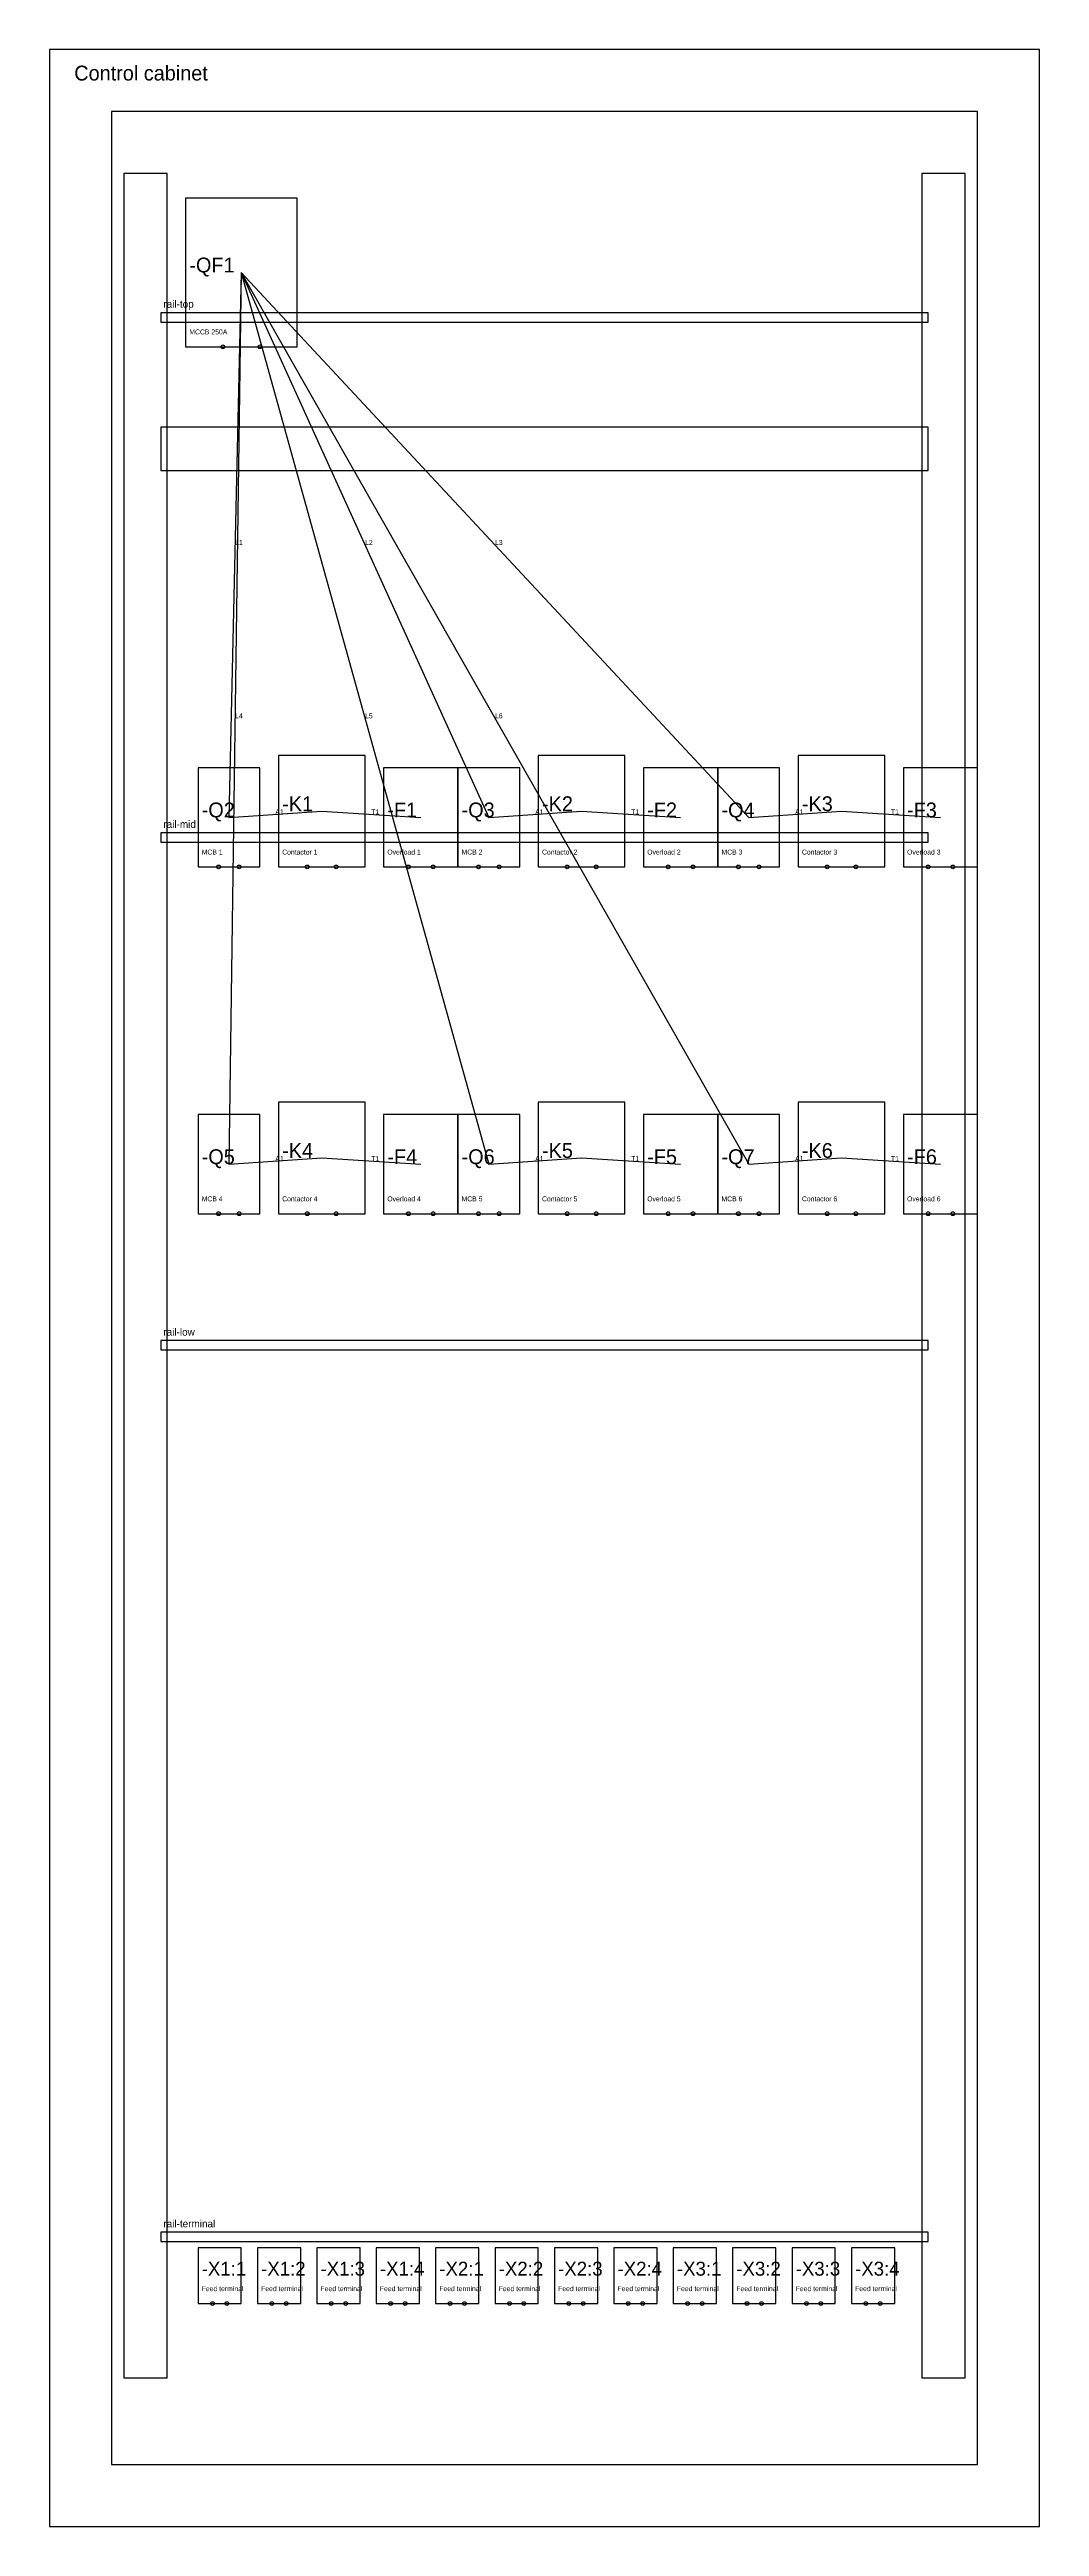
# Model space of a CAD drawing. Header units: millimetres. Extents: x 0 to 800, y 0 to 2000.
import ezdxf

# ---------------------------------------------------------------- set-up
doc = ezdxf.new("R2010")
doc.units = ezdxf.units.MM

msp = doc.modelspace()

# ---------------------------------------------------------------- linework, layer by layer
at = {"layer": 'COMPONENT'}
for p, q in [((200, 1880), (110, 1880)), ((110, 1880), (110, 1760)), ((200, 1760), (200, 1880)), ((110, 1760), (200, 1760)), ((170, 1420), (120, 1420)), ((120, 1420), (120, 1340)), ((170, 1340), (170, 1420)), ((255, 1430), (185, 1430)), ((185, 1430), (185, 1340)), ((255, 1340), (255, 1430)), ((330, 1420), (270, 1420)), ((270, 1420), (270, 1340)), ((330, 1340), (330, 1420)), ((380, 1420), (330, 1420)), ((330, 1420), (330, 1340)), ((380, 1340), (380, 1420)), ((465, 1430), (395, 1430)), ((395, 1430), (395, 1340)), ((465, 1340), (465, 1430)), ((540, 1420), (480, 1420)), ((480, 1420), (480, 1340)), ((540, 1340), (540, 1420)), ((590, 1420), (540, 1420)), ((540, 1420), (540, 1340)), ((590, 1340), (590, 1420)), ((675, 1430), (605, 1430)), ((605, 1430), (605, 1340)), ((675, 1340), (675, 1430)), ((750, 1420), (690, 1420)), ((690, 1420), (690, 1340)), ((750, 1340), (750, 1420)), ((120, 1340), (170, 1340)), ((185, 1340), (255, 1340)), ((270, 1340), (330, 1340)), ((330, 1340), (380, 1340)), ((395, 1340), (465, 1340)), ((480, 1340), (540, 1340)), ((540, 1340), (590, 1340)), ((605, 1340), (675, 1340)), ((690, 1340), (750, 1340)), ((170, 1140), (120, 1140)), ((120, 1140), (120, 1060)), ((170, 1060), (170, 1140)), ((255, 1150), (185, 1150)), ((185, 1150), (185, 1060)), ((255, 1060), (255, 1150)), ((330, 1140), (270, 1140)), ((270, 1140), (270, 1060)), ((330, 1060), (330, 1140)), ((380, 1140), (330, 1140)), ((330, 1140), (330, 1060)), ((380, 1060), (380, 1140)), ((465, 1150), (395, 1150)), ((395, 1150), (395, 1060)), ((465, 1060), (465, 1150)), ((540, 1140), (480, 1140)), ((480, 1140), (480, 1060)), ((540, 1060), (540, 1140)), ((590, 1140), (540, 1140)), ((540, 1140), (540, 1060)), ((590, 1060), (590, 1140)), ((675, 1150), (605, 1150)), ((605, 1150), (605, 1060)), ((675, 1060), (675, 1150)), ((750, 1140), (690, 1140)), ((690, 1140), (690, 1060)), ((750, 1060), (750, 1140)), ((120, 1060), (170, 1060)), ((185, 1060), (255, 1060)), ((270, 1060), (330, 1060)), ((330, 1060), (380, 1060)), ((395, 1060), (465, 1060)), ((480, 1060), (540, 1060)), ((540, 1060), (590, 1060)), ((605, 1060), (675, 1060)), ((690, 1060), (750, 1060)), ((155, 225), (120, 225)), ((120, 225), (120, 180)), ((155, 180), (155, 225)), ((203, 225), (168, 225)), ((168, 225), (168, 180)), ((203, 180), (203, 225)), ((251, 225), (216, 225)), ((216, 225), (216, 180)), ((251, 180), (251, 225)), ((299, 225), (264, 225)), ((264, 225), (264, 180)), ((299, 180), (299, 225)), ((347, 225), (312, 225)), ((312, 225), (312, 180)), ((347, 180), (347, 225)), ((395, 225), (360, 225)), ((360, 225), (360, 180)), ((395, 180), (395, 225)), ((443, 225), (408, 225)), ((408, 225), (408, 180)), ((443, 180), (443, 225)), ((491, 225), (456, 225)), ((456, 225), (456, 180)), ((491, 180), (491, 225)), ((539, 225), (504, 225)), ((504, 225), (504, 180)), ((539, 180), (539, 225)), ((587, 225), (552, 225)), ((552, 225), (552, 180)), ((587, 180), (587, 225)), ((635, 225), (600, 225)), ((600, 225), (600, 180)), ((635, 180), (635, 225)), ((683, 225), (648, 225)), ((648, 225), (648, 180)), ((683, 180), (683, 225)), ((120, 180), (155, 180)), ((168, 180), (203, 180)), ((216, 180), (251, 180)), ((264, 180), (299, 180)), ((312, 180), (347, 180)), ((360, 180), (395, 180)), ((408, 180), (443, 180)), ((456, 180), (491, 180)), ((504, 180), (539, 180)), ((552, 180), (587, 180)), ((600, 180), (635, 180)), ((648, 180), (683, 180))]:
    msp.add_line(p, q, dxfattribs=at)
at = {"layer": 'DIN_RAIL'}
for p, q in [((710, 1787.5), (90, 1787.5)), ((90, 1787.5), (90, 1780)), ((90, 1780), (710, 1780)), ((710, 1780), (710, 1787.5)), ((710, 1367.5), (90, 1367.5)), ((90, 1367.5), (90, 1360)), ((90, 1360), (710, 1360)), ((710, 1360), (710, 1367.5)), ((710, 957.5), (90, 957.5)), ((90, 957.5), (90, 950)), ((90, 950), (710, 950)), ((710, 950), (710, 957.5)), ((710, 237.5), (90, 237.5)), ((90, 237.5), (90, 230)), ((90, 230), (710, 230)), ((710, 230), (710, 237.5))]:
    msp.add_line(p, q, dxfattribs=at)
at = {"layer": 'ENCLOSURE'}
for p, q in [((800, 2000), (0, 2000)), ((0, 2000), (0, 0)), ((800, 0), (800, 2000)), ((0, 0), (800, 0))]:
    msp.add_line(p, q, dxfattribs=at)
at = {"layer": 'MOUNTING_PLATE'}
for p, q in [((750, 1950), (50, 1950)), ((50, 1950), (50, 50)), ((750, 50), (750, 1950)), ((50, 50), (750, 50))]:
    msp.add_line(p, q, dxfattribs=at)
at = {"layer": 'TERMINAL'}
for centre in [(140, 1760), (170, 1760), (136.6667, 1340), (153.3333, 1340), (208.3333, 1340), (231.6667, 1340), (290, 1340), (310, 1340), (346.6667, 1340), (363.3333, 1340), (418.3333, 1340), (441.6667, 1340), (500, 1340), (520, 1340), (556.6667, 1340), (573.3333, 1340), (628.3333, 1340), (651.6667, 1340), (710, 1340), (730, 1340), (136.6667, 1060), (153.3333, 1060), (208.3333, 1060), (231.6667, 1060), (290, 1060), (310, 1060), (346.6667, 1060), (363.3333, 1060), (418.3333, 1060), (441.6667, 1060), (500, 1060), (520, 1060), (556.6667, 1060), (573.3333, 1060), (628.3333, 1060), (651.6667, 1060), (710, 1060), (730, 1060), (131.6667, 180), (143.3333, 180), (179.6667, 180), (191.3333, 180), (227.6667, 180), (239.3333, 180), (275.6667, 180), (287.3333, 180), (323.6667, 180), (335.3333, 180), (371.6667, 180), (383.3333, 180), (419.6667, 180), (431.3333, 180), (467.6667, 180), (479.3333, 180), (515.6667, 180), (527.3333, 180), (563.6667, 180), (575.3333, 180), (611.6667, 180), (623.3333, 180), (659.6667, 180), (671.3333, 180)]:
    msp.add_circle(centre, 1.5, dxfattribs=at)
at = {"layer": 'WIRE'}
for p, q in [((155, 1820), (145, 1380)), ((155, 1820), (145, 1100)), ((155, 1820), (355, 1380)), ((155, 1820), (565, 1380)), ((155, 1820), (355, 1100)), ((155, 1820), (565, 1100)), ((145, 1380), (220, 1385)), ((220, 1385), (300, 1380)), ((355, 1380), (430, 1385)), ((430, 1385), (510, 1380)), ((565, 1380), (640, 1385)), ((640, 1385), (720, 1380)), ((145, 1100), (220, 1105)), ((220, 1105), (300, 1100)), ((355, 1100), (430, 1105)), ((430, 1105), (510, 1100)), ((565, 1100), (640, 1105)), ((640, 1105), (720, 1100))]:
    msp.add_line(p, q, dxfattribs=at)
at = {"layer": 'WIRE_DUCT'}
for p, q in [((95, 1900), (60, 1900)), ((60, 1900), (60, 120)), ((95, 120), (95, 1900)), ((740, 1900), (705, 1900)), ((705, 1900), (705, 120)), ((740, 120), (740, 1900)), ((710, 1695), (90, 1695)), ((90, 1695), (90, 1660)), ((710, 1660), (710, 1695)), ((90, 1660), (710, 1660)), ((60, 120), (95, 120)), ((705, 120), (740, 120))]:
    msp.add_line(p, q, dxfattribs=at)

# ---------------------------------------------------------------- texts
at = {"layer": 'TAG'}
for s, height, p in [('-QF1', 12, (113, 1820)), ('-Q2', 12, (123, 1380)), ('-K1', 12, (188, 1385)), ('-F1', 12, (273, 1380)), ('-Q3', 12, (333, 1380)), ('-K2', 12, (398, 1385)), ('-F2', 12, (483, 1380)), ('-Q4', 12, (543, 1380)), ('-K3', 12, (608, 1385)), ('-F3', 12, (693, 1380)), ('-Q5', 12, (123, 1100)), ('-K4', 12, (188, 1105)), ('-F4', 12, (273, 1100)), ('-Q6', 12, (333, 1100)), ('-K5', 12, (398, 1105)), ('-F5', 12, (483, 1100)), ('-Q7', 12, (543, 1100)), ('-K6', 12, (608, 1105)), ('-F6', 12, (693, 1100)), ('-X1:1', 11.25, (123, 202.5)), ('-X1:2', 11.25, (171, 202.5)), ('-X1:3', 11.25, (219, 202.5)), ('-X1:4', 11.25, (267, 202.5)), ('-X2:1', 11.25, (315, 202.5)), ('-X2:2', 11.25, (363, 202.5)), ('-X2:3', 11.25, (411, 202.5)), ('-X2:4', 11.25, (459, 202.5)), ('-X3:1', 11.25, (507, 202.5)), ('-X3:2', 11.25, (555, 202.5)), ('-X3:3', 11.25, (603, 202.5)), ('-X3:4', 11.25, (651, 202.5))]:
    msp.add_text(s, height=height, dxfattribs=at).set_placement(p)
at = {"layer": 'TEXT'}
for s, height, p in [('Control cabinet', 12, (20, 1975)), ('rail-top', 6, (92, 1791.5)), ('MCCB 250A', 4, (113, 1770)), ('rail-mid', 6, (92, 1371.5)), ('MCB 1', 4, (123, 1350)), ('Contactor 1', 4, (188, 1350)), ('Overload 1', 4, (273, 1350)), ('MCB 2', 4, (333, 1350)), ('Contactor 2', 4, (398, 1350)), ('Overload 2', 4, (483, 1350)), ('MCB 3', 4, (543, 1350)), ('Contactor 3', 4, (608, 1350)), ('Overload 3', 4, (693, 1350)), ('MCB 4', 4, (123, 1070)), ('Contactor 4', 4, (188, 1070)), ('Overload 4', 4, (273, 1070)), ('MCB 5', 4, (333, 1070)), ('Contactor 5', 4, (398, 1070)), ('Overload 5', 4, (483, 1070)), ('MCB 6', 4, (543, 1070)), ('Contactor 6', 4, (608, 1070)), ('Overload 6', 4, (693, 1070)), ('rail-low', 6, (92, 961.5)), ('rail-terminal', 6, (92, 241.5)), ('Feed terminal', 4, (123, 190)), ('Feed terminal', 4, (171, 190)), ('Feed terminal', 4, (219, 190)), ('Feed terminal', 4, (267, 190)), ('Feed terminal', 4, (315, 190)), ('Feed terminal', 4, (363, 190)), ('Feed terminal', 4, (411, 190)), ('Feed terminal', 4, (459, 190)), ('Feed terminal', 4, (507, 190)), ('Feed terminal', 4, (555, 190)), ('Feed terminal', 4, (603, 190)), ('Feed terminal', 4, (651, 190))]:
    msp.add_text(s, height=height, dxfattribs=at).set_placement(p)
at = {"layer": 'WIRE_LABEL'}
for s, p in [('L1', (150, 1600)), ('L2', (255, 1600)), ('L3', (360, 1600)), ('L4', (150, 1460)), ('L5', (255, 1460)), ('L6', (360, 1460)), ('A1', (182.5, 1382.5)), ('T1', (260, 1382.5)), ('A1', (392.5, 1382.5)), ('T1', (470, 1382.5)), ('A1', (602.5, 1382.5)), ('T1', (680, 1382.5)), ('A1', (182.5, 1102.5)), ('T1', (260, 1102.5)), ('A1', (392.5, 1102.5)), ('T1', (470, 1102.5)), ('A1', (602.5, 1102.5)), ('T1', (680, 1102.5))]:
    msp.add_text(s, height=4, dxfattribs=at).set_placement(p)

doc.saveas('drawing.dxf')
